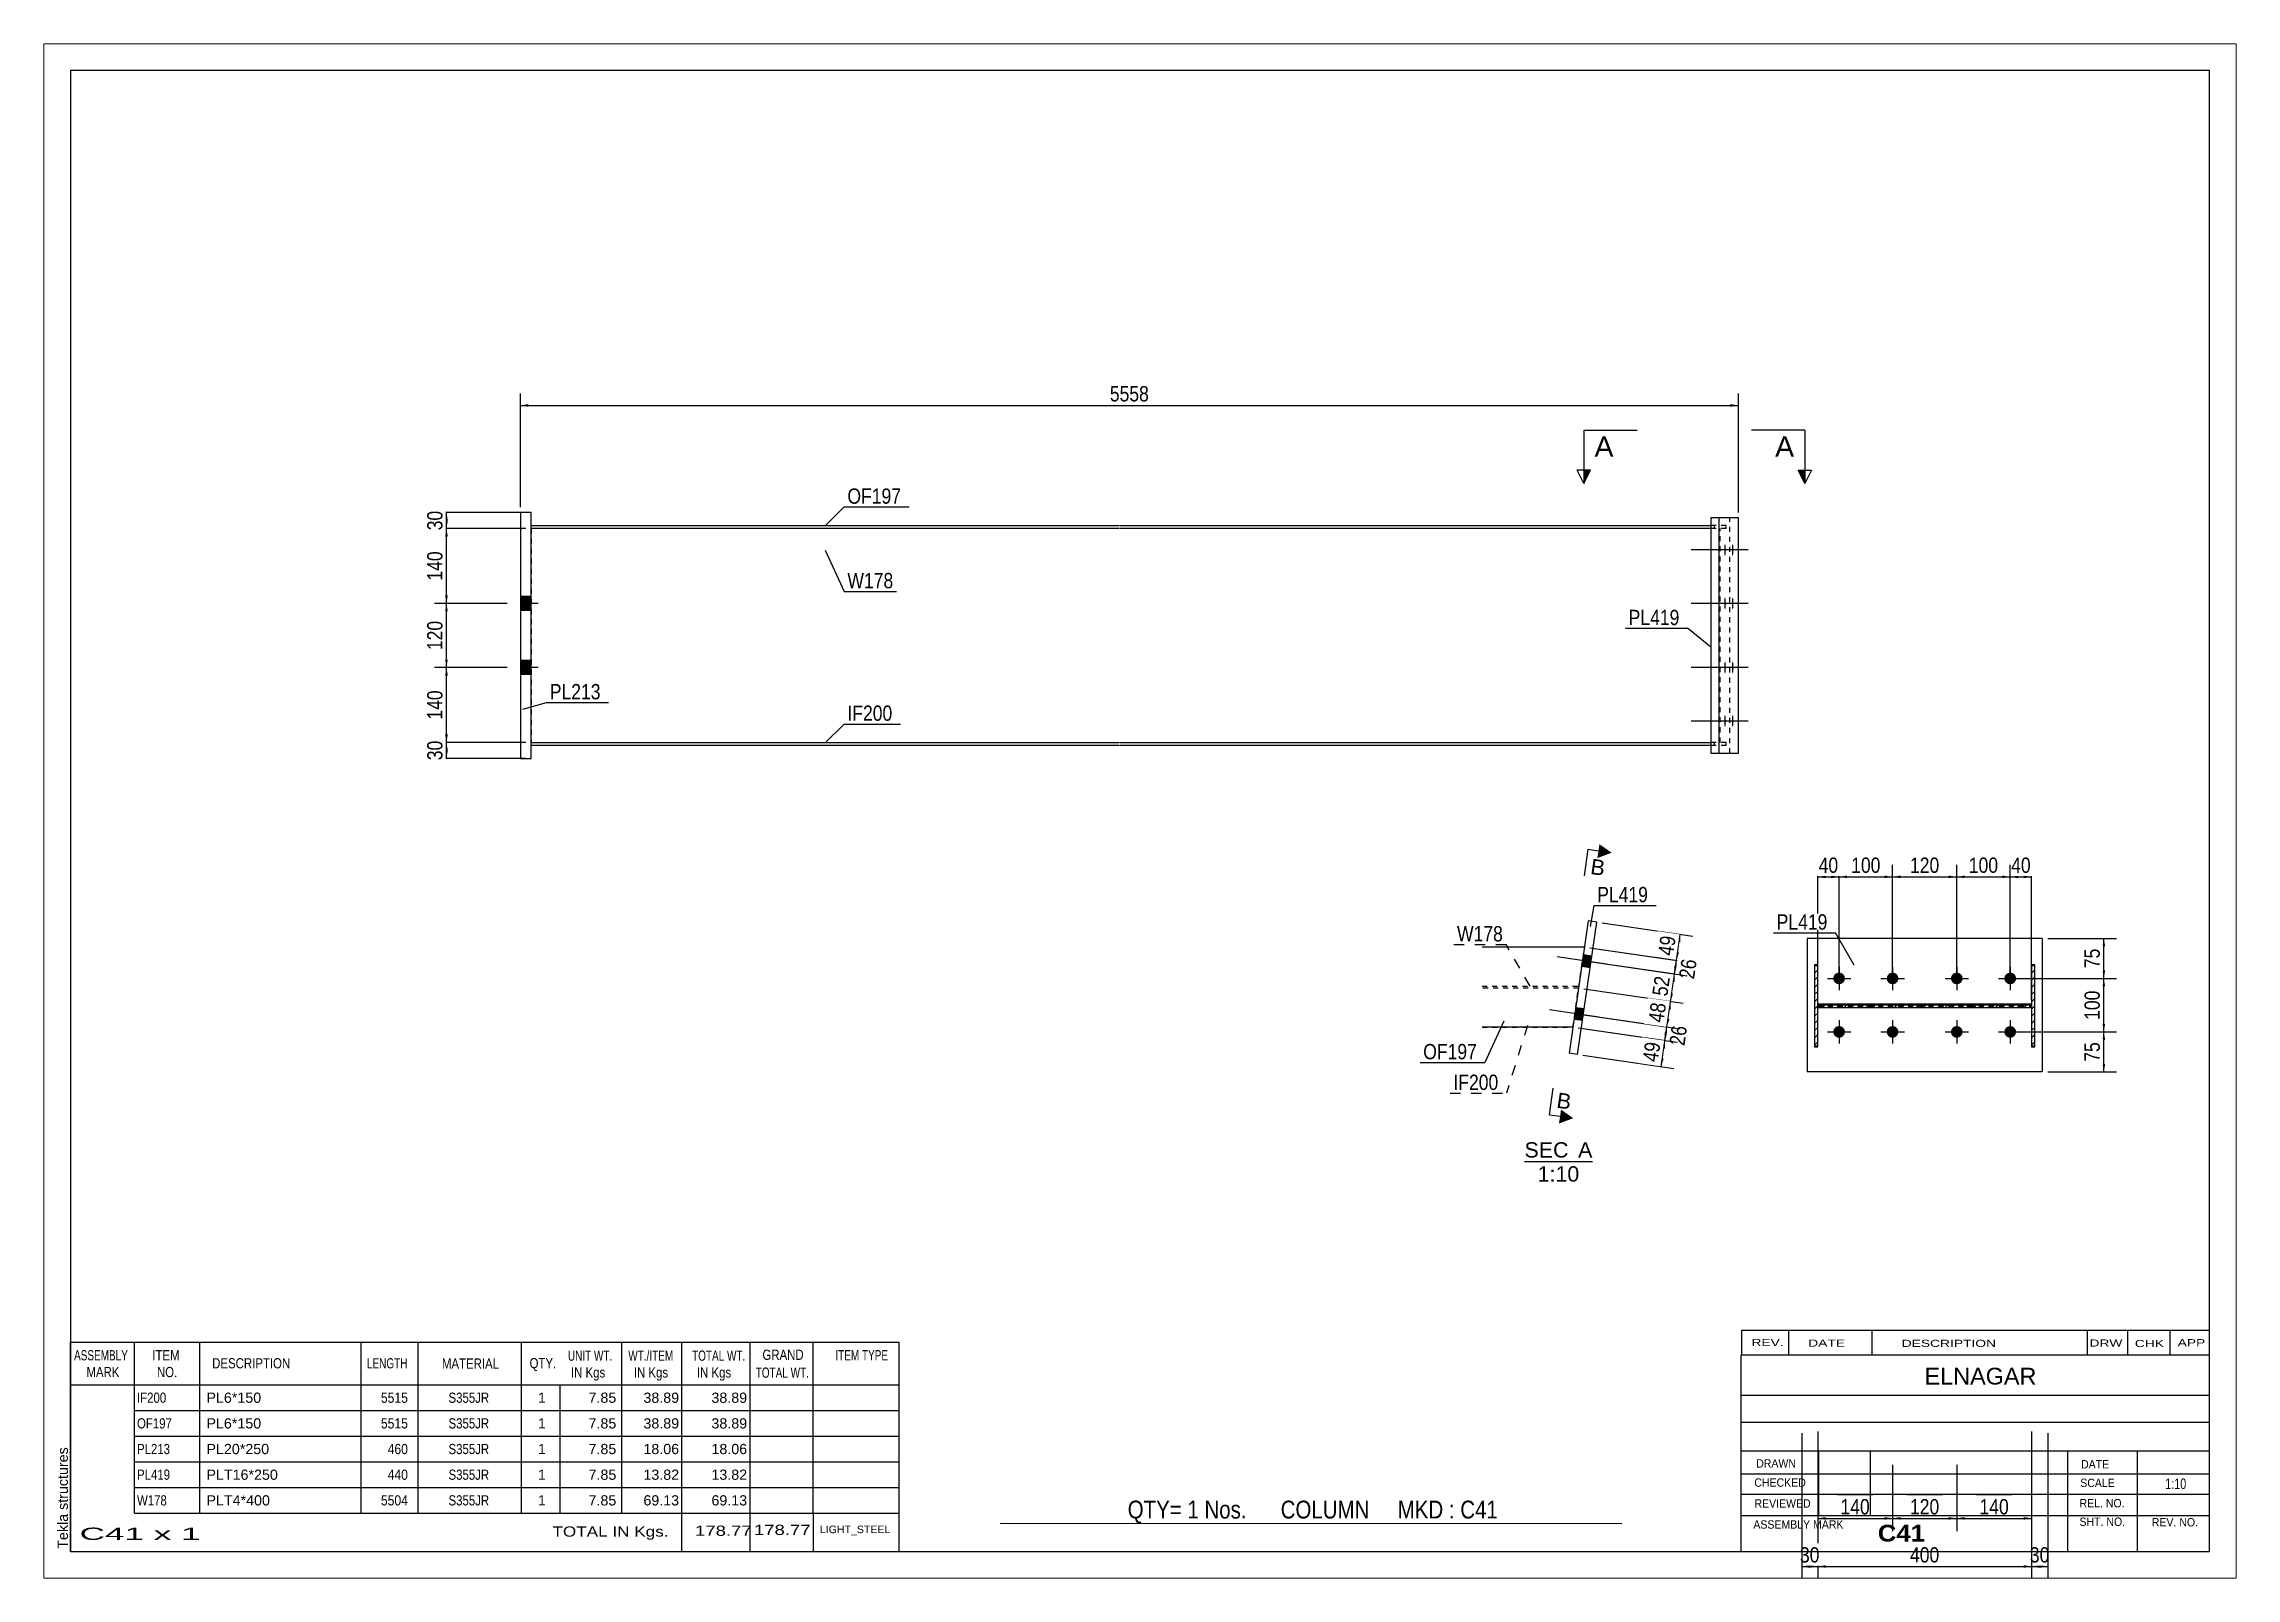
# Paper-space layout 'Layout1' of a CAD drawing. Header units: millimetres. Extents: x 0 to 410, y 0 to 287.
# The model-space entities are those that its viewports show. They can reach past a viewport. Long polylines and large blocks are cut down to what shows.
import ezdxf

# ---------------------------------------------------------------- set-up
doc = ezdxf.new("R2010")
doc.units = ezdxf.units.MM
doc.linetypes.add('DXK_LINE_DOT1', pattern=[1.8814, 0.9407, -0.9407])
doc.linetypes.add('DXK_LINE_DOT2', pattern=[3.9198, 1.9599, -1.9599])
doc.layers.add('Viewport layer', color=7, linetype='Continuous', plot=False)
doc.styles.add('Arial', font='ARIAL.TTF', dxfattribs={"height": 0.2})
doc.styles.add('Arial Bold', font='ARIALBD.TTF', dxfattribs={"height": 0.2})
doc.styles.add('Arial Narrow', font='ARIALN.TTF', dxfattribs={"height": 0.2})

# ---------------------------------------------------------------- blocks, each defined once
blk = doc.blocks.new('Unknown-624481023-1632')
at = {"color": 5, "linetype": 'Continuous'}
for p, q in [((38.7, 125.67), (-361.3, 125.67)), ((-361.3, 125.67), (-361.3, -151.33)), ((38.7, -151.33), (38.7, 125.67)), ((-361.3, -151.33), (38.7, -151.33))]:
    blk.add_line(p, q, dxfattribs=at)
at = {"color": 174, "linetype": 'Continuous', "style": 'Arial'}
blk.add_text('Tekla structures', height=1.9102, rotation=90, dxfattribs=at).set_placement((-361.8, -150.83))
blk = doc.blocks.new('Unknown-624481023-12 - 1786')
at = {"color": 1, "linetype": 'Continuous'}
blk.add_line((-89.39, -78.4), (-76.7, -78.4), dxfattribs=at)
at = {"color": 0, "linetype": 'Continuous'}
blk.add_wipeout([(-81.17, -77.65), (-81.17, -74.65), (-89.39, -74.65), (-89.39, -77.65)], dxfattribs=at)
blk.add_wipeout([(-76.7, -77.65), (-76.7, -74.65), (-79.37, -74.65), (-79.37, -77.65)], dxfattribs=at)
blk.add_wipeout([(-79.16, -82.15), (-79.16, -79.15), (-86.94, -79.15), (-86.94, -82.15)], dxfattribs=at)
at = {"color": 136, "linetype": 'Continuous', "style": 'Arial'}
for s, height, p in [('SEC', 2.865, (-89.39, -77.65)), ('A', 2.87, (-79.37, -77.65)), ('1:10', 2.865, (-86.94, -82.15))]:
    blk.add_text(s, height=height, dxfattribs=at).set_placement(p)
blk = doc.blocks.new('Part-624481023-1259 - 1212')
at = {"color": 2, "linetype": 'Continuous'}
for p, q in [((-275.18, 40.6), (-165.18, 40.6)), ((-165.18, 40), (-275.18, 40)), ((-165.08, 40.6), (-54.55, 40.6)), ((-54.55, 40), (-165.08, 40))]:
    blk.add_line(p, q, dxfattribs=at)
at = {"color": 7, "linetype": 'DXK_LINE_DOT1'}
for p, q in [((-275.18, 40), (-275.18, 40.6)), ((-51.67, 40.6), (-54.55, 40.6)), ((-51.67, 40), (-54.55, 40)), ((-53.84, 40), (-53.84, 40.6)), ((-51.67, 40), (-51.67, 40.6))]:
    blk.add_line(p, q, dxfattribs=at)
blk = doc.blocks.new('Part-624481023-1260 - 1212')
at = {"color": 2, "linetype": 'Continuous'}
for p, q in [((-275.18, 0), (-165.18, 0)), ((-165.08, 0), (-54.55, 0)), ((-165.18, -0.6), (-275.18, -0.6)), ((-54.55, -0.6), (-165.08, -0.6))]:
    blk.add_line(p, q, dxfattribs=at)
at = {"color": 7, "linetype": 'DXK_LINE_DOT1'}
for p, q in [((-275.18, -0.6), (-275.18, 0)), ((-51.67, 0), (-54.55, 0)), ((-53.84, -0.6), (-53.84, 0)), ((-51.67, -0.6), (-51.67, 0)), ((-51.67, -0.6), (-54.55, -0.6))]:
    blk.add_line(p, q, dxfattribs=at)
blk = doc.blocks.new('Bolt-624481023-1269 - 1212')
at = {"linetype": 'Continuous'}
for points in [[(-277.18, 27.3), (-277.18, 24.7), (-275.18, 24.7), (-275.18, 27.3)], [(-277.18, 27.3), (-277.18, 24.7), (-275.18, 24.7), (-275.18, 27.3)], [(-277.18, 15.3), (-277.18, 12.7), (-275.18, 12.7), (-275.18, 15.3)], [(-277.18, 15.3), (-277.18, 12.7), (-275.18, 12.7), (-275.18, 15.3)]]:
    blk.add_hatch(color=3, dxfattribs=at).paths.add_polyline_path(points)
at = {"color": 3, "linetype": 'Continuous'}
for p, q in [((-275.18, 27.3), (-277.18, 27.3)), ((-275.18, 27.3), (-277.18, 27.3)), ((-273.88, 26), (-277.18, 26)), ((-273.88, 26), (-277.18, 26)), ((-275.18, 24.7), (-277.18, 24.7)), ((-275.18, 24.7), (-277.18, 24.7)), ((-275.18, 15.3), (-277.18, 15.3)), ((-275.18, 15.3), (-277.18, 15.3)), ((-273.88, 14), (-277.18, 14)), ((-273.88, 14), (-277.18, 14)), ((-275.18, 12.7), (-277.18, 12.7)), ((-275.18, 12.7), (-277.18, 12.7))]:
    blk.add_line(p, q, dxfattribs=at)
blk = doc.blocks.new('Part-624481023-1261 - 1212')
at = {"color": 2, "linetype": 'Continuous'}
for p, q in [((-49.39, 42), (-54.55, 42)), ((-54.55, 42), (-54.55, -2)), ((-52.96, -2), (-52.96, 42)), ((-49.39, -2), (-49.39, 42)), ((-54.55, -2), (-49.39, -2))]:
    blk.add_line(p, q, dxfattribs=at)
at = {"color": 7, "linetype": 'DXK_LINE_DOT1'}
blk.add_line((-50.97, -2), (-50.97, 42), dxfattribs=at)
blk = doc.blocks.new('Part-624481023-1264 - 1212')
at = {"color": 2, "linetype": 'Continuous'}
for p, q in [((-275.18, 43), (-277.18, 43)), ((-277.18, 43), (-277.18, -3)), ((-275.18, -3), (-275.18, 43)), ((-277.18, -3), (-275.18, -3))]:
    blk.add_line(p, q, dxfattribs=at)
blk = doc.blocks.new('Part-624481023-1265 - 1212')
at = {"color": 7, "linetype": 'DXK_LINE_DOT1'}
for p, q in [((-165.18, 40), (-275.18, 40)), ((-275.18, 40), (-275.18, 0)), ((-54.55, 40), (-165.08, 40)), ((-52.79, 0), (-52.79, 40)), ((-275.18, 0), (-165.18, 0)), ((-165.08, 0), (-54.55, 0))]:
    blk.add_line(p, q, dxfattribs=at)
blk = doc.blocks.new('Bolt-624481023-1266 - 1212')
at = {"linetype": 'Continuous'}
for points in [[(-52.05, 36), (-52.04, 36.23), (-52.03, 36.45), (-52.02, 36.65), (-52, 36.82), (-51.97, 36.95), (-51.94, 37.05), (-51.91, 37.09), (-51.87, 37.09), (-51.84, 37.05), (-51.81, 36.95), (-51.79, 36.82), (-51.76, 36.65), (-51.75, 36.45), (-51.74, 36.23), (-51.73, 36), (-51.74, 35.77), (-51.75, 35.55), (-51.76, 35.35), (-51.79, 35.18), (-51.81, 35.05), (-51.84, 34.95), (-51.87, 34.91), (-51.91, 34.91), (-51.94, 34.95), (-51.97, 35.05), (-52, 35.18), (-52.02, 35.35), (-52.03, 35.55), (-52.04, 35.77)], [(-50.62, 36), (-50.61, 36.23), (-50.6, 36.45), (-50.59, 36.65), (-50.56, 36.82), (-50.54, 36.95), (-50.51, 37.05), (-50.48, 37.09), (-50.44, 37.09), (-50.41, 37.05), (-50.38, 36.95), (-50.35, 36.82), (-50.33, 36.65), (-50.32, 36.45), (-50.31, 36.23), (-50.3, 36), (-50.31, 35.77), (-50.32, 35.55), (-50.33, 35.35), (-50.35, 35.18), (-50.38, 35.05), (-50.41, 34.95), (-50.44, 34.91), (-50.48, 34.91), (-50.51, 34.95), (-50.54, 35.05), (-50.56, 35.18), (-50.59, 35.35), (-50.6, 35.55), (-50.61, 35.77)], [(-52.05, 26), (-52.04, 26.23), (-52.03, 26.45), (-52.02, 26.65), (-52, 26.82), (-51.97, 26.95), (-51.94, 27.05), (-51.91, 27.09), (-51.87, 27.09), (-51.84, 27.05), (-51.81, 26.95), (-51.79, 26.82), (-51.76, 26.65), (-51.75, 26.45), (-51.74, 26.23), (-51.73, 26), (-51.74, 25.77), (-51.75, 25.55), (-51.76, 25.35), (-51.79, 25.18), (-51.81, 25.05), (-51.84, 24.95), (-51.87, 24.91), (-51.91, 24.91), (-51.94, 24.95), (-51.97, 25.05), (-52, 25.18), (-52.02, 25.35), (-52.03, 25.55), (-52.04, 25.77)], [(-50.62, 26), (-50.61, 26.23), (-50.6, 26.45), (-50.59, 26.65), (-50.56, 26.82), (-50.54, 26.95), (-50.51, 27.05), (-50.48, 27.09), (-50.44, 27.09), (-50.41, 27.05), (-50.38, 26.95), (-50.35, 26.82), (-50.33, 26.65), (-50.32, 26.45), (-50.31, 26.23), (-50.3, 26), (-50.31, 25.77), (-50.32, 25.55), (-50.33, 25.35), (-50.35, 25.18), (-50.38, 25.05), (-50.41, 24.95), (-50.44, 24.91), (-50.48, 24.91), (-50.51, 24.95), (-50.54, 25.05), (-50.56, 25.18), (-50.59, 25.35), (-50.6, 25.55), (-50.61, 25.77)], [(-52.05, 14), (-52.04, 14.23), (-52.03, 14.45), (-52.02, 14.65), (-52, 14.82), (-51.97, 14.95), (-51.94, 15.05), (-51.91, 15.09), (-51.87, 15.09), (-51.84, 15.05), (-51.81, 14.95), (-51.79, 14.82), (-51.76, 14.65), (-51.75, 14.45), (-51.74, 14.23), (-51.73, 14), (-51.74, 13.77), (-51.75, 13.55), (-51.76, 13.35), (-51.79, 13.18), (-51.81, 13.05), (-51.84, 12.95), (-51.87, 12.91), (-51.91, 12.91), (-51.94, 12.95), (-51.97, 13.05), (-52, 13.18), (-52.02, 13.35), (-52.03, 13.55), (-52.04, 13.77)], [(-50.62, 14), (-50.61, 14.23), (-50.6, 14.45), (-50.59, 14.65), (-50.56, 14.82), (-50.54, 14.95), (-50.51, 15.05), (-50.48, 15.09), (-50.44, 15.09), (-50.41, 15.05), (-50.38, 14.95), (-50.35, 14.82), (-50.33, 14.65), (-50.32, 14.45), (-50.31, 14.23), (-50.3, 14), (-50.31, 13.77), (-50.32, 13.55), (-50.33, 13.35), (-50.35, 13.18), (-50.38, 13.05), (-50.41, 12.95), (-50.44, 12.91), (-50.48, 12.91), (-50.51, 12.95), (-50.54, 13.05), (-50.56, 13.18), (-50.59, 13.35), (-50.6, 13.55), (-50.61, 13.77)], [(-52.05, 4), (-52.04, 4.23), (-52.03, 4.45), (-52.02, 4.65), (-52, 4.82), (-51.97, 4.95), (-51.94, 5.05), (-51.91, 5.09), (-51.87, 5.09), (-51.84, 5.05), (-51.81, 4.95), (-51.79, 4.82), (-51.76, 4.65), (-51.75, 4.45), (-51.74, 4.23), (-51.73, 4), (-51.74, 3.77), (-51.75, 3.55), (-51.76, 3.35), (-51.79, 3.18), (-51.81, 3.05), (-51.84, 2.95), (-51.87, 2.91), (-51.91, 2.91), (-51.94, 2.95), (-51.97, 3.05), (-52, 3.18), (-52.02, 3.35), (-52.03, 3.55), (-52.04, 3.77)], [(-50.62, 4), (-50.61, 4.23), (-50.6, 4.45), (-50.59, 4.65), (-50.56, 4.82), (-50.54, 4.95), (-50.51, 5.05), (-50.48, 5.09), (-50.44, 5.09), (-50.41, 5.05), (-50.38, 4.95), (-50.35, 4.82), (-50.33, 4.65), (-50.32, 4.45), (-50.31, 4.23), (-50.3, 4), (-50.31, 3.77), (-50.32, 3.55), (-50.33, 3.35), (-50.35, 3.18), (-50.38, 3.05), (-50.41, 2.95), (-50.44, 2.91), (-50.48, 2.91), (-50.51, 2.95), (-50.54, 3.05), (-50.56, 3.18), (-50.59, 3.35), (-50.6, 3.55), (-50.61, 3.77)]]:
    blk.add_hatch(color=3, dxfattribs=at).paths.add_polyline_path(points)
at = {"color": 3, "linetype": 'Continuous'}
for p, q in [((-48.98, 36), (-58.22, 36)), ((-47.55, 36), (-56.79, 36)), ((-48.98, 26), (-58.22, 26)), ((-47.55, 26), (-56.79, 26)), ((-48.98, 14), (-58.22, 14)), ((-47.55, 14), (-56.79, 14)), ((-48.98, 4), (-58.22, 4)), ((-47.55, 4), (-56.79, 4))]:
    blk.add_line(p, q, dxfattribs=at)
blk = doc.blocks.new('Part-624481023-1789 - 1786')
at = {"color": 2, "linetype": 'Continuous'}
for p, q in [((-78.16, -38.27), (-97.32, -38.27)), ((-80.33, -53.27), (-97.32, -53.27))]:
    blk.add_line(p, q, dxfattribs=at)
at = {"color": 7, "linetype": 'DXK_LINE_DOT1'}
blk.add_line((-80.33, -53.27), (-78.16, -38.27), dxfattribs=at)
blk = doc.blocks.new('Part-624481023-1790 - 1786')
at = {"color": 7, "linetype": 'DXK_LINE_DOT1'}
for p, q in [((-78.16, -38.27), (-97.32, -38.27)), ((-97.32, -53.27), (-80.33, -53.27))]:
    blk.add_line(p, q, dxfattribs=at)
blk = doc.blocks.new('Part-624481023-1791 - 1786')
at = {"color": 2, "linetype": 'Continuous'}
for p, q in [((-77.46, -33.4), (-81.04, -58.14)), ((-79.45, -58.37), (-75.88, -33.63)), ((-75.88, -33.63), (-77.46, -33.4)), ((-79.45, -58.37), (-81.04, -58.14))]:
    blk.add_line(p, q, dxfattribs=at)
blk = doc.blocks.new('Part-624481023-1795 - 1786')
at = {"color": 7, "linetype": 'DXK_LINE_DOT1'}
for p, q in [((-97.32, -45.57), (-79.28, -45.57)), ((-79.28, -45.97), (-97.32, -45.97)), ((-79.28, -45.57), (-79.28, -45.97))]:
    blk.add_line(p, q, dxfattribs=at)
blk = doc.blocks.new('Bolt-624481023-1796 - 1786')
at = {"linetype": 'Continuous'}
for points in [[(-78.38, -39.73), (-78.69, -41.91), (-77.11, -42.14), (-76.79, -39.96)], [(-78.38, -39.73), (-78.69, -41.91), (-77.11, -42.14), (-76.79, -39.96)], [(-78.38, -39.73), (-78.69, -41.91), (-77.11, -42.14), (-76.79, -39.96)], [(-78.38, -39.73), (-78.69, -41.91), (-77.11, -42.14), (-76.79, -39.96)], [(-79.81, -49.63), (-80.12, -51.81), (-78.54, -52.04), (-78.22, -49.86)], [(-79.81, -49.63), (-80.12, -51.81), (-78.54, -52.04), (-78.22, -49.86)], [(-79.81, -49.63), (-80.12, -51.81), (-78.54, -52.04), (-78.22, -49.86)], [(-79.81, -49.63), (-80.12, -51.81), (-78.54, -52.04), (-78.22, -49.86)]]:
    blk.add_hatch(color=3, dxfattribs=at).paths.add_polyline_path(points)
at = {"color": 3, "linetype": 'Continuous'}
for p, q in [((-74.04, -41.47), (-83.28, -40.13)), ((-74.04, -41.47), (-83.28, -40.13)), ((-74.04, -41.47), (-83.28, -40.13)), ((-74.04, -41.47), (-83.28, -40.13)), ((-76.79, -39.96), (-78.38, -39.73)), ((-76.79, -39.96), (-78.38, -39.73)), ((-76.79, -39.96), (-78.38, -39.73)), ((-76.79, -39.96), (-78.38, -39.73)), ((-77.11, -42.14), (-78.69, -41.91)), ((-77.11, -42.14), (-78.69, -41.91)), ((-77.11, -42.14), (-78.69, -41.91)), ((-77.11, -42.14), (-78.69, -41.91)), ((-75.47, -51.37), (-84.71, -50.03)), ((-75.47, -51.37), (-84.71, -50.03)), ((-75.47, -51.37), (-84.71, -50.03)), ((-75.47, -51.37), (-84.71, -50.03)), ((-78.54, -52.04), (-80.12, -51.81)), ((-78.54, -52.04), (-80.12, -51.81)), ((-78.54, -52.04), (-80.12, -51.81)), ((-78.54, -52.04), (-80.12, -51.81)), ((-78.22, -49.86), (-79.81, -49.63)), ((-78.22, -49.86), (-79.81, -49.63)), ((-78.22, -49.86), (-79.81, -49.63)), ((-78.22, -49.86), (-79.81, -49.63))]:
    blk.add_line(p, q, dxfattribs=at)
blk = doc.blocks.new('Part-624481023-2662 - 2661')
at = {"linetype": 'Continuous'}
h = blk.add_hatch(dxfattribs=at)
h.set_pattern_fill('', scale=0.3, style=0, pattern_type=0)
h.set_pattern_definition([(45, (5.4454, -41.7904), (-0.67352, 0.67352), [])])
h.paths.add_polyline_path([(6.05, -41.79), (5.45, -41.79), (5.45, -56.95), (6.05, -56.95)])
at = {"color": 2, "linetype": 'Continuous'}
for p, q in [((6.05, -41.58), (5.45, -41.58)), ((5.45, -41.58), (5.45, -41.79)), ((6.05, -41.79), (5.45, -41.79)), ((5.45, -41.79), (5.45, -56.95)), ((6.05, -41.79), (6.05, -41.58)), ((6.05, -56.95), (6.05, -41.79)), ((5.45, -56.95), (6.05, -56.95))]:
    blk.add_line(p, q, dxfattribs=at)
at = {"color": 7, "linetype": 'DXK_LINE_DOT1'}
for p, q in [((5.45, -41.79), (5.45, -56.95)), ((6.05, -56.95), (6.05, -41.79)), ((5.45, -56.73), (6.05, -56.73))]:
    blk.add_line(p, q, dxfattribs=at)
blk = doc.blocks.new('Part-624481023-2663 - 2661')
at = {"linetype": 'Continuous'}
h = blk.add_hatch(dxfattribs=at)
h.set_pattern_fill('', scale=0.3, style=0, pattern_type=0)
h.set_pattern_definition([(45, (-35.1546, -41.7904), (-0.67352, 0.67352), [])])
h.paths.add_polyline_path([(-34.55, -41.79), (-35.15, -41.79), (-35.15, -56.95), (-34.55, -56.95)])
at = {"color": 2, "linetype": 'Continuous'}
for p, q in [((-34.55, -41.58), (-35.15, -41.58)), ((-35.15, -41.58), (-35.15, -41.79)), ((-34.55, -41.79), (-35.15, -41.79)), ((-35.15, -41.79), (-35.15, -56.95)), ((-34.55, -41.79), (-34.55, -41.58)), ((-34.55, -56.95), (-34.55, -41.79)), ((-35.15, -56.95), (-34.55, -56.95))]:
    blk.add_line(p, q, dxfattribs=at)
at = {"color": 7, "linetype": 'DXK_LINE_DOT1'}
for p, q in [((-35.15, -41.79), (-35.15, -56.95)), ((-34.55, -56.95), (-34.55, -41.79)), ((-35.15, -56.73), (-34.55, -56.73))]:
    blk.add_line(p, q, dxfattribs=at)
blk = doc.blocks.new('Part-624481023-2664 - 2661')
at = {"color": 2, "linetype": 'Continuous'}
for p, q in [((7.45, -36.65), (-36.55, -36.65)), ((-36.55, -36.65), (-36.55, -61.65)), ((7.45, -36.65), (7.45, -61.65)), ((7.45, -61.65), (-36.55, -61.65))]:
    blk.add_line(p, q, dxfattribs=at)
blk = doc.blocks.new('Part-624481023-2668 - 2661')
at = {"linetype": 'Continuous'}
h = blk.add_hatch(dxfattribs=at)
h.set_pattern_fill('', scale=0.3, style=0, pattern_type=0)
h.set_pattern_definition([(45, (-34.5546, -49.1663), (-0.67352, 0.67352), [])])
h.paths.add_polyline_path([(5.45, -49.17), (-34.55, -49.17), (-34.55, -49.57), (5.45, -49.57)])
at = {"color": 2, "linetype": 'Continuous'}
for p, q in [((5.45, -48.96), (-34.55, -48.96)), ((5.45, -49.17), (-34.55, -49.17)), ((-34.55, -49.17), (-34.55, -49.57)), ((5.45, -49.57), (5.45, -49.17)), ((-34.55, -49.57), (5.45, -49.57))]:
    blk.add_line(p, q, dxfattribs=at)
at = {"color": 7, "linetype": 'DXK_LINE_DOT1'}
blk.add_line((-34.55, -49.36), (5.45, -49.36), dxfattribs=at)
blk = doc.blocks.new('Bolt-624481023-2669 - 2661')
at = {"linetype": 'Continuous'}
for points in [[(-30.55, -43.05, -1), (-30.55, -45.25, -1)], [(-20.55, -43.05, -1), (-20.55, -45.25, -1)], [(-8.55, -43.05, -1), (-8.55, -45.25, -1)], [(1.45, -43.05, -1), (1.45, -45.25, -1)], [(-30.55, -53.05, -1), (-30.55, -55.25, -1)], [(-20.55, -53.05, -1), (-20.55, -55.25, -1)], [(-8.55, -53.05, -1), (-8.55, -55.25, -1)], [(1.45, -53.05, -1), (1.45, -55.25, -1)]]:
    blk.add_hatch(color=3, dxfattribs=at).paths.add_polyline_path(points)
at = {"color": 3, "linetype": 'Continuous'}
for p, q in [((-32.75, -44.15), (-28.35, -44.15)), ((-30.55, -41.95), (-30.55, -46.35)), ((-22.75, -44.15), (-18.35, -44.15)), ((-20.55, -41.95), (-20.55, -46.35)), ((-10.75, -44.15), (-6.35, -44.15)), ((-8.55, -41.95), (-8.55, -46.35)), ((-0.75, -44.15), (3.65, -44.15)), ((1.45, -41.95), (1.45, -46.35)), ((-30.55, -51.95), (-30.55, -56.35)), ((-20.55, -51.95), (-20.55, -56.35)), ((-8.55, -51.95), (-8.55, -56.35)), ((1.45, -51.95), (1.45, -56.35)), ((-32.75, -54.15), (-28.35, -54.15)), ((-22.75, -54.15), (-18.35, -54.15)), ((-10.75, -54.15), (-6.35, -54.15)), ((-0.75, -54.15), (3.65, -54.15))]:
    blk.add_line(p, q, dxfattribs=at)
blk = doc.blocks.new('StraightDimension-624481023-1699 - 1212')
at = {"linetype": 'Continuous'}
for points in [[(-291.25, 38.5), (-291, 40), (-290.75, 38.5)], [(-290.75, 27.5), (-291, 26), (-291.25, 27.5)]]:
    blk.add_hatch(color=7, dxfattribs=at).paths.add_polyline_path(points)
at = {"color": 7, "linetype": 'Continuous'}
for p, q in [((-276.18, 40), (-293.25, 40)), ((-291, 26), (-291, 40)), ((-279.68, 26), (-293.25, 26))]:
    blk.add_line(p, q, dxfattribs=at)
at = {"color": 0}
blk.add_wipeout([(-291.15, 36.34), (-295.35, 36.34), (-295.35, 29.66), (-291.15, 29.66)], dxfattribs=at)
at = {"color": 3, "style": 'Arial Narrow'}
blk.add_text('140', height=2.863, rotation=90.0002, dxfattribs=at).set_placement((-291.75, 30.26))
blk = doc.blocks.new('StraightDimension-624481023-1698 - 1212')
at = {"linetype": 'Continuous'}
for points in [[(-291.25, 41.5), (-291, 43), (-290.75, 41.5)], [(-290.75, 41.5), (-291, 40), (-291.25, 41.5)]]:
    blk.add_hatch(color=7, dxfattribs=at).paths.add_polyline_path(points)
at = {"color": 7, "linetype": 'Continuous'}
for p, q in [((-276.18, 43), (-293.25, 43)), ((-291, 40), (-291, 43)), ((-276.18, 40), (-293.25, 40))]:
    blk.add_line(p, q, dxfattribs=at)
at = {"color": 0}
blk.add_wipeout([(-291.15, 43.93), (-295.35, 43.93), (-295.35, 39.07), (-291.15, 39.07)], dxfattribs=at)
at = {"color": 3, "style": 'Arial Narrow'}
blk.add_text('30', height=2.863, rotation=90.0002, dxfattribs=at).set_placement((-291.75, 39.67))
blk = doc.blocks.new('StraightDimension-624481023-1700 - 1212')
at = {"linetype": 'Continuous'}
for points in [[(-291.25, 24.5), (-291, 26), (-290.75, 24.5)], [(-290.75, 15.5), (-291, 14), (-291.25, 15.5)]]:
    blk.add_hatch(color=7, dxfattribs=at).paths.add_polyline_path(points)
at = {"color": 7, "linetype": 'Continuous'}
for p, q in [((-279.68, 26), (-293.25, 26)), ((-291, 14), (-291, 26)), ((-279.68, 14), (-293.25, 14))]:
    blk.add_line(p, q, dxfattribs=at)
at = {"color": 0}
blk.add_wipeout([(-291.15, 23.34), (-295.35, 23.34), (-295.35, 16.66), (-291.15, 16.66)], dxfattribs=at)
at = {"color": 3, "style": 'Arial Narrow'}
blk.add_text('120', height=2.863, rotation=90.0002, dxfattribs=at).set_placement((-291.75, 17.26))
blk = doc.blocks.new('StraightDimension-624481023-1701 - 1212')
at = {"linetype": 'Continuous'}
for points in [[(-291.25, 12.5), (-291, 14), (-290.75, 12.5)], [(-290.75, 1.5), (-291, 0), (-291.25, 1.5)]]:
    blk.add_hatch(color=7, dxfattribs=at).paths.add_polyline_path(points)
at = {"color": 7, "linetype": 'Continuous'}
for p, q in [((-279.68, 14), (-293.25, 14)), ((-291, 0), (-291, 14)), ((-276.18, 0), (-293.25, 0))]:
    blk.add_line(p, q, dxfattribs=at)
at = {"color": 0}
blk.add_wipeout([(-291.15, 10.34), (-295.35, 10.34), (-295.35, 3.66), (-291.15, 3.66)], dxfattribs=at)
at = {"color": 3, "style": 'Arial Narrow'}
blk.add_text('140', height=2.863, rotation=90.0002, dxfattribs=at).set_placement((-291.75, 4.26))
blk = doc.blocks.new('StraightDimension-624481023-1702 - 1212')
at = {"linetype": 'Continuous'}
for points in [[(-291.25, -1.5), (-291, 0), (-290.75, -1.5)], [(-290.75, -1.5), (-291, -3), (-291.25, -1.5)]]:
    blk.add_hatch(color=7, dxfattribs=at).paths.add_polyline_path(points)
at = {"color": 7, "linetype": 'Continuous'}
for p, q in [((-276.18, 0), (-293.25, 0)), ((-291, -3), (-291, 0)), ((-276.18, -3), (-293.25, -3))]:
    blk.add_line(p, q, dxfattribs=at)
at = {"color": 0}
blk.add_wipeout([(-291.15, 0.93), (-295.35, 0.93), (-295.35, -3.93), (-291.15, -3.93)], dxfattribs=at)
at = {"color": 3, "style": 'Arial Narrow'}
blk.add_text('30', height=2.863, rotation=90.0002, dxfattribs=at).set_placement((-291.75, -3.33))
blk = doc.blocks.new('StraightDimension-624481023-1747 - 1212')
at = {"linetype": 'Continuous'}
for points in [[(-275.68, 62.78), (-277.18, 63.03), (-275.68, 63.28)], [(-50.89, 63.28), (-49.39, 63.03), (-50.89, 62.78)]]:
    blk.add_hatch(color=7, dxfattribs=at).paths.add_polyline_path(points)
at = {"color": 7, "linetype": 'Continuous'}
for p, q in [((-277.18, 44), (-277.18, 65.28)), ((-277.18, 63.03), (-49.39, 63.03)), ((-49.39, 43), (-49.39, 65.28))]:
    blk.add_line(p, q, dxfattribs=at)
at = {"color": 0}
blk.add_wipeout([(-159.03, 63.18), (-159.03, 67.38), (-167.54, 67.38), (-167.54, 63.18)], dxfattribs=at)
at = {"color": 3, "style": 'Arial Narrow'}
blk.add_text('5558', height=2.863, dxfattribs=at).set_placement((-166.94, 63.78))
blk = doc.blocks.new('StraightDimension-624481023-2385 - 1786')
at = {"linetype": 'Continuous'}
for points in [[(-63.22, -54.66), (-62.76, -53.21), (-62.72, -54.73)], [(-62.66, -54.31), (-63.13, -55.76), (-63.16, -54.24)]]:
    blk.add_hatch(color=7, dxfattribs=at).paths.add_polyline_path(points)
at = {"color": 7, "linetype": 'Continuous'}
for p, q in [((-79.1, -50.84), (-60.53, -53.53)), ((-63.13, -55.76), (-62.76, -53.21)), ((-79.34, -53.41), (-60.9, -56.08))]:
    blk.add_line(p, q, dxfattribs=at)
at = {"color": 0}
blk.add_wipeout([(-58.29, -52.7), (-62.45, -52.1), (-63.14, -56.91), (-58.98, -57.51)], dxfattribs=at)
at = {"color": 3, "style": 'Arial Narrow'}
blk.add_text('26', height=2.863, rotation=81.7725, dxfattribs=at).set_placement((-59.49, -56.83))
blk = doc.blocks.new('StraightDimension-624481023-2381 - 1786')
at = {"linetype": 'Continuous'}
for points in [[(-60.71, -37.34), (-60.25, -35.89), (-60.22, -37.41)], [(-60.49, -39.31), (-60.96, -40.76), (-60.99, -39.24)]]:
    blk.add_hatch(color=7, dxfattribs=at).paths.add_polyline_path(points)
at = {"color": 7, "linetype": 'Continuous'}
for p, q in [((-74.89, -33.77), (-57.88, -36.23)), ((-60.96, -40.76), (-60.25, -35.89)), ((-77.17, -38.41), (-58.58, -41.1))]:
    blk.add_line(p, q, dxfattribs=at)
at = {"color": 0}
blk.add_wipeout([(-60.41, -35.9), (-64.56, -35.3), (-65.26, -40.1), (-61.1, -40.7)], dxfattribs=at)
at = {"color": 3, "style": 'Arial Narrow'}
blk.add_text('49', height=2.863, rotation=81.7725, dxfattribs=at).set_placement((-61.61, -40.02))
blk = doc.blocks.new('StraightDimension-624481023-2382 - 1786')
at = {"linetype": 'Continuous'}
for points in [[(-61.42, -42.21), (-60.96, -40.76), (-60.92, -42.28)], [(-60.86, -41.86), (-61.33, -43.31), (-61.36, -41.79)]]:
    blk.add_hatch(color=7, dxfattribs=at).paths.add_polyline_path(points)
at = {"color": 7, "linetype": 'Continuous'}
for p, q in [((-77.67, -40.95), (-59.1, -43.63)), ((-77.17, -38.41), (-58.73, -41.08)), ((-61.33, -43.31), (-60.96, -40.76))]:
    blk.add_line(p, q, dxfattribs=at)
at = {"color": 0}
blk.add_wipeout([(-56.49, -40.25), (-60.65, -39.65), (-61.34, -44.46), (-57.18, -45.06)], dxfattribs=at)
at = {"color": 3, "style": 'Arial Narrow'}
blk.add_text('26', height=2.863, rotation=81.7725, dxfattribs=at).set_placement((-57.69, -44.38))
blk = doc.blocks.new('StraightDimension-624481023-2383 - 1786')
at = {"linetype": 'Continuous'}
for points in [[(-61.79, -44.76), (-61.33, -43.31), (-61.29, -44.83)], [(-61.61, -47.01), (-62.07, -48.46), (-62.1, -46.94)]]:
    blk.add_hatch(color=7, dxfattribs=at).paths.add_polyline_path(points)
at = {"color": 7, "linetype": 'Continuous'}
for p, q in [((-77.67, -40.95), (-58.95, -43.65)), ((-62.07, -48.46), (-61.33, -43.31)), ((-78.29, -46.11), (-59.69, -48.8))]:
    blk.add_line(p, q, dxfattribs=at)
at = {"color": 0}
blk.add_wipeout([(-61.5, -43.46), (-65.66, -42.86), (-66.35, -47.66), (-62.19, -48.27)], dxfattribs=at)
at = {"color": 3, "style": 'Arial Narrow'}
blk.add_text('52', height=2.863, rotation=81.7725, dxfattribs=at).set_placement((-62.7, -47.59))
blk = doc.blocks.new('StraightDimension-624481023-2384 - 1786')
at = {"linetype": 'Continuous'}
for points in [[(-62.53, -49.91), (-62.07, -48.46), (-62.04, -49.98)], [(-62.29, -51.76), (-62.76, -53.21), (-62.79, -51.69)]]:
    blk.add_hatch(color=7, dxfattribs=at).paths.add_polyline_path(points)
at = {"color": 7, "linetype": 'Continuous'}
for p, q in [((-78.29, -46.11), (-59.69, -48.8)), ((-62.76, -53.21), (-62.07, -48.46)), ((-79.1, -50.84), (-60.38, -53.55))]:
    blk.add_line(p, q, dxfattribs=at)
at = {"color": 0}
blk.add_wipeout([(-62.21, -48.41), (-66.37, -47.81), (-67.07, -52.61), (-62.91, -53.21)], dxfattribs=at)
at = {"color": 3, "style": 'Arial Narrow'}
blk.add_text('48', height=2.863, rotation=81.7725, dxfattribs=at).set_placement((-63.42, -52.53))
blk = doc.blocks.new('StraightDimension-624481023-2386 - 1786')
at = {"linetype": 'Continuous'}
for points in [[(-63.59, -57.21), (-63.13, -55.76), (-63.09, -57.28)], [(-63.37, -59.18), (-63.83, -60.63), (-63.86, -59.11)]]:
    blk.add_hatch(color=7, dxfattribs=at).paths.add_polyline_path(points)
at = {"color": 7, "linetype": 'Continuous'}
for p, q in [((-79.34, -53.41), (-60.75, -56.1)), ((-63.83, -60.63), (-63.13, -55.76)), ((-78.46, -58.51), (-61.45, -60.97))]:
    blk.add_line(p, q, dxfattribs=at)
at = {"color": 0}
blk.add_wipeout([(-63.28, -55.77), (-67.44, -55.17), (-68.13, -59.97), (-63.97, -60.58)], dxfattribs=at)
at = {"color": 3, "style": 'Arial Narrow'}
blk.add_text('49', height=2.863, rotation=81.7725, dxfattribs=at).set_placement((-64.48, -59.9))
blk = doc.blocks.new('StraightDimension-624481023-2732 - 2661')
at = {"linetype": 'Continuous'}
for points in [[(-29.05, -25.4), (-30.55, -25.15), (-29.05, -24.9)], [(-22.05, -24.9), (-20.55, -25.15), (-22.05, -25.4)]]:
    blk.add_hatch(color=7, dxfattribs=at).paths.add_polyline_path(points)
at = {"color": 7, "linetype": 'Continuous'}
for p, q in [((-30.55, -43.15), (-30.55, -22.9)), ((-20.55, -43.15), (-20.55, -22.9)), ((-30.55, -25.15), (-20.55, -25.15))]:
    blk.add_line(p, q, dxfattribs=at)
at = {"color": 0}
blk.add_wipeout([(-22.21, -25), (-22.21, -20.8), (-28.9, -20.8), (-28.9, -25)], dxfattribs=at)
at = {"color": 3, "style": 'Arial Narrow'}
blk.add_text('100', height=2.863, dxfattribs=at).set_placement((-28.3, -24.4))
blk = doc.blocks.new('StraightDimension-624481023-2733 - 2661')
at = {"linetype": 'Continuous'}
for points in [[(-33.05, -25.4), (-34.55, -25.15), (-33.05, -24.9)], [(-32.05, -24.9), (-30.55, -25.15), (-32.05, -25.4)]]:
    blk.add_hatch(color=7, dxfattribs=at).paths.add_polyline_path(points)
at = {"color": 7, "linetype": 'Continuous'}
for p, q in [((-34.55, -48.16), (-34.55, -22.9)), ((-30.55, -43.15), (-30.55, -22.9)), ((-34.55, -25.15), (-30.55, -25.15))]:
    blk.add_line(p, q, dxfattribs=at)
at = {"color": 0}
blk.add_wipeout([(-30.13, -25), (-30.13, -20.8), (-34.98, -20.8), (-34.98, -25)], dxfattribs=at)
at = {"color": 3, "style": 'Arial Narrow'}
blk.add_text('40', height=2.863, dxfattribs=at).set_placement((-34.38, -24.4))
blk = doc.blocks.new('StraightDimension-624481023-2858 - 2661')
at = {"linetype": 'Continuous'}
for points in [[(18.7, -55.65), (18.95, -54.15), (19.2, -55.65)], [(19.2, -60.15), (18.95, -61.65), (18.7, -60.15)]]:
    blk.add_hatch(color=7, dxfattribs=at).paths.add_polyline_path(points)
at = {"color": 7, "linetype": 'Continuous'}
for p, q in [((2.45, -54.15), (21.35, -54.15)), ((18.95, -61.65), (18.95, -54.15)), ((8.45, -61.65), (21.35, -61.65))]:
    blk.add_line(p, q, dxfattribs=at)
at = {"color": 0}
blk.add_wipeout([(18.8, -55.48), (14.6, -55.48), (14.6, -60.33), (18.8, -60.33)], dxfattribs=at)
at = {"color": 3, "style": 'Arial Narrow'}
blk.add_text('75', height=2.863, rotation=90.0002, dxfattribs=at).set_placement((18.2, -59.73))
blk = doc.blocks.new('StraightDimension-624481023-2729 - 2661')
at = {"linetype": 'Continuous'}
for points in [[(2.95, -25.4), (1.45, -25.15), (2.95, -24.9)], [(3.95, -24.9), (5.45, -25.15), (3.95, -25.4)]]:
    blk.add_hatch(color=7, dxfattribs=at).paths.add_polyline_path(points)
at = {"color": 7, "linetype": 'Continuous'}
for p, q in [((1.45, -43.15), (1.45, -22.9)), ((5.45, -48.16), (5.45, -22.9)), ((1.45, -25.15), (5.45, -25.15))]:
    blk.add_line(p, q, dxfattribs=at)
at = {"color": 0}
blk.add_wipeout([(5.87, -25), (5.87, -20.8), (1.02, -20.8), (1.02, -25)], dxfattribs=at)
at = {"color": 3, "style": 'Arial Narrow'}
blk.add_text('40', height=2.863, dxfattribs=at).set_placement((1.62, -24.4))
blk = doc.blocks.new('StraightDimension-624481023-2730 - 2661')
at = {"linetype": 'Continuous'}
for points in [[(-7.05, -25.4), (-8.55, -25.15), (-7.05, -24.9)], [(-0.05, -24.9), (1.45, -25.15), (-0.05, -25.4)]]:
    blk.add_hatch(color=7, dxfattribs=at).paths.add_polyline_path(points)
at = {"color": 7, "linetype": 'Continuous'}
for p, q in [((-8.55, -43.15), (-8.55, -22.9)), ((1.45, -43.15), (1.45, -22.9)), ((-8.55, -25.15), (1.45, -25.15))]:
    blk.add_line(p, q, dxfattribs=at)
at = {"color": 0}
blk.add_wipeout([(-0.21, -25), (-0.21, -20.8), (-6.9, -20.8), (-6.9, -25)], dxfattribs=at)
at = {"color": 3, "style": 'Arial Narrow'}
blk.add_text('100', height=2.863, dxfattribs=at).set_placement((-6.3, -24.4))
blk = doc.blocks.new('StraightDimension-624481023-2731 - 2661')
at = {"linetype": 'Continuous'}
for points in [[(-19.05, -25.4), (-20.55, -25.15), (-19.05, -24.9)], [(-10.05, -24.9), (-8.55, -25.15), (-10.05, -25.4)]]:
    blk.add_hatch(color=7, dxfattribs=at).paths.add_polyline_path(points)
at = {"color": 7, "linetype": 'Continuous'}
for p, q in [((-20.55, -43.15), (-20.55, -22.9)), ((-8.55, -43.15), (-8.55, -22.9)), ((-20.55, -25.15), (-8.55, -25.15))]:
    blk.add_line(p, q, dxfattribs=at)
at = {"color": 0}
blk.add_wipeout([(-11.21, -25), (-11.21, -20.8), (-17.9, -20.8), (-17.9, -25)], dxfattribs=at)
at = {"color": 3, "style": 'Arial Narrow'}
blk.add_text('120', height=2.863, dxfattribs=at).set_placement((-17.3, -24.4))
blk = doc.blocks.new('StraightDimension-624481023-2749 - 2661')
at = {"linetype": 'Continuous'}
for points in [[(-7.05, -145.4), (-8.55, -145.15), (-7.05, -144.9)], [(3.95, -144.9), (5.45, -145.15), (3.95, -145.4)]]:
    blk.add_hatch(color=7, dxfattribs=at).paths.add_polyline_path(points)
at = {"color": 7, "linetype": 'Continuous'}
for p, q in [((5.45, -128.91), (5.45, -147.55)), ((-8.55, -135.13), (-8.55, -147.55)), ((-8.55, -145.15), (5.45, -145.15))]:
    blk.add_line(p, q, dxfattribs=at)
at = {"color": 0}
blk.add_wipeout([(1.79, -145), (1.79, -140.8), (-4.9, -140.8), (-4.9, -145)], dxfattribs=at)
at = {"color": 3, "style": 'Arial Narrow'}
blk.add_text('140', height=2.863, dxfattribs=at).set_placement((-4.3, -144.4))
blk = doc.blocks.new('StraightDimension-624481023-2750 - 2661')
at = {"linetype": 'Continuous'}
for points in [[(-19.05, -145.4), (-20.55, -145.15), (-19.05, -144.9)], [(-10.05, -144.9), (-8.55, -145.15), (-10.05, -145.4)]]:
    blk.add_hatch(color=7, dxfattribs=at).paths.add_polyline_path(points)
at = {"color": 7, "linetype": 'Continuous'}
for p, q in [((-20.55, -135.13), (-20.55, -147.55)), ((-8.55, -135.13), (-8.55, -147.55)), ((-20.55, -145.15), (-8.55, -145.15))]:
    blk.add_line(p, q, dxfattribs=at)
at = {"color": 0}
blk.add_wipeout([(-11.21, -145), (-11.21, -140.8), (-17.9, -140.8), (-17.9, -145)], dxfattribs=at)
at = {"color": 3, "style": 'Arial Narrow'}
blk.add_text('120', height=2.863, dxfattribs=at).set_placement((-17.3, -144.4))
blk = doc.blocks.new('StraightDimension-624481023-2751 - 2661')
at = {"linetype": 'Continuous'}
for points in [[(-33.05, -145.4), (-34.55, -145.15), (-33.05, -144.9)], [(-22.05, -144.9), (-20.55, -145.15), (-22.05, -145.4)]]:
    blk.add_hatch(color=7, dxfattribs=at).paths.add_polyline_path(points)
at = {"color": 7, "linetype": 'Continuous'}
for p, q in [((-34.55, -128.91), (-34.55, -147.55)), ((-20.55, -135.13), (-20.55, -147.55)), ((-34.55, -145.15), (-20.55, -145.15))]:
    blk.add_line(p, q, dxfattribs=at)
at = {"color": 0}
blk.add_wipeout([(-24.21, -145), (-24.21, -140.8), (-30.9, -140.8), (-30.9, -145)], dxfattribs=at)
at = {"color": 3, "style": 'Arial Narrow'}
blk.add_text('140', height=2.863, dxfattribs=at).set_placement((-30.3, -144.4))
blk = doc.blocks.new('StraightDimension-624481023-2761 - 2661')
at = {"linetype": 'Continuous'}
for points in [[(6.95, -154.4), (5.45, -154.15), (6.95, -153.9)], [(6.95, -153.9), (8.45, -154.15), (6.95, -154.4)]]:
    blk.add_hatch(color=7, dxfattribs=at).paths.add_polyline_path(points)
at = {"color": 7, "linetype": 'Continuous'}
for p, q in [((5.45, -128.91), (5.45, -156.55)), ((8.45, -141.57), (8.45, -156.55)), ((5.45, -154.15), (8.45, -154.15))]:
    blk.add_line(p, q, dxfattribs=at)
at = {"color": 0}
blk.add_wipeout([(9.37, -154), (9.37, -149.8), (4.52, -149.8), (4.52, -154)], dxfattribs=at)
at = {"color": 3, "style": 'Arial Narrow'}
blk.add_text('30', height=2.863, dxfattribs=at).set_placement((5.12, -153.4))
blk = doc.blocks.new('StraightDimension-624481023-2762 - 2661')
at = {"linetype": 'Continuous'}
for points in [[(-33.05, -154.4), (-34.55, -154.15), (-33.05, -153.9)], [(3.95, -153.9), (5.45, -154.15), (3.95, -154.4)]]:
    blk.add_hatch(color=7, dxfattribs=at).paths.add_polyline_path(points)
at = {"color": 7, "linetype": 'Continuous'}
for p, q in [((-34.55, -128.91), (-34.55, -156.55)), ((5.45, -128.91), (5.45, -156.55)), ((-34.55, -154.15), (5.45, -154.15))]:
    blk.add_line(p, q, dxfattribs=at)
at = {"color": 0}
blk.add_wipeout([(-11.21, -154), (-11.21, -149.8), (-17.9, -149.8), (-17.9, -154)], dxfattribs=at)
at = {"color": 3, "style": 'Arial Narrow'}
blk.add_text('400', height=2.863, dxfattribs=at).set_placement((-17.3, -153.4))
blk = doc.blocks.new('StraightDimension-624481023-2763 - 2661')
at = {"linetype": 'Continuous'}
for points in [[(-36.05, -154.4), (-37.55, -154.15), (-36.05, -153.9)], [(-36.05, -153.9), (-34.55, -154.15), (-36.05, -154.4)]]:
    blk.add_hatch(color=7, dxfattribs=at).paths.add_polyline_path(points)
at = {"color": 7, "linetype": 'Continuous'}
for p, q in [((-34.55, -128.91), (-34.55, -156.55)), ((-37.55, -141.57), (-37.55, -156.55)), ((-37.55, -154.15), (-34.55, -154.15))]:
    blk.add_line(p, q, dxfattribs=at)
at = {"color": 0}
blk.add_wipeout([(-33.63, -154), (-33.63, -149.8), (-38.48, -149.8), (-38.48, -154)], dxfattribs=at)
at = {"color": 3, "style": 'Arial Narrow'}
blk.add_text('30', height=2.863, dxfattribs=at).set_placement((-37.88, -153.4))
blk = doc.blocks.new('StraightDimension-624481023-2769 - 2661')
at = {"linetype": 'Continuous'}
for points in [[(-36.05, -163.4), (-37.55, -163.15), (-36.05, -162.9)], [(6.95, -162.9), (8.45, -163.15), (6.95, -163.4)]]:
    blk.add_hatch(color=7, dxfattribs=at).paths.add_polyline_path(points)
at = {"color": 7, "linetype": 'Continuous'}
for p, q in [((-37.55, -129.2), (-37.55, -165.55)), ((8.45, -129.2), (8.45, -165.55)), ((-37.55, -163.15), (8.45, -163.15))]:
    blk.add_line(p, q, dxfattribs=at)
at = {"color": 0}
blk.add_wipeout([(-11.21, -163), (-11.21, -158.8), (-17.9, -158.8), (-17.9, -163)], dxfattribs=at)
at = {"color": 3, "style": 'Arial Narrow'}
blk.add_text('460', height=2.863, dxfattribs=at).set_placement((-17.3, -162.4))
blk = doc.blocks.new('StraightDimension-624481023-2856 - 2661')
at = {"linetype": 'Continuous'}
for points in [[(18.7, -38.15), (18.95, -36.65), (19.2, -38.15)], [(19.2, -42.65), (18.95, -44.15), (18.7, -42.65)]]:
    blk.add_hatch(color=7, dxfattribs=at).paths.add_polyline_path(points)
at = {"color": 7, "linetype": 'Continuous'}
for p, q in [((8.45, -36.65), (21.35, -36.65)), ((18.95, -44.15), (18.95, -36.65)), ((2.45, -44.15), (21.35, -44.15))]:
    blk.add_line(p, q, dxfattribs=at)
at = {"color": 0}
blk.add_wipeout([(18.8, -37.98), (14.6, -37.98), (14.6, -42.83), (18.8, -42.83)], dxfattribs=at)
at = {"color": 3, "style": 'Arial Narrow'}
blk.add_text('75', height=2.863, rotation=90.0002, dxfattribs=at).set_placement((18.2, -42.23))
blk = doc.blocks.new('StraightDimension-624481023-2857 - 2661')
at = {"linetype": 'Continuous'}
for points in [[(18.7, -45.65), (18.95, -44.15), (19.2, -45.65)], [(19.2, -52.65), (18.95, -54.15), (18.7, -52.65)]]:
    blk.add_hatch(color=7, dxfattribs=at).paths.add_polyline_path(points)
at = {"color": 7, "linetype": 'Continuous'}
for p, q in [((2.45, -44.15), (21.35, -44.15)), ((18.95, -54.15), (18.95, -44.15)), ((2.45, -54.15), (21.35, -54.15))]:
    blk.add_line(p, q, dxfattribs=at)
at = {"color": 0}
blk.add_wipeout([(18.8, -45.81), (14.6, -45.81), (14.6, -52.5), (18.8, -52.5)], dxfattribs=at)
at = {"color": 3, "style": 'Arial Narrow'}
blk.add_text('100', height=2.863, rotation=90.0002, dxfattribs=at).set_placement((18.2, -51.9))
blk = doc.blocks.new('CBS_BOM-624481023-2891')
at = {"color": 7, "linetype": 'Continuous'}
for p, q in [((-361.34, -120.16), (-361.34, -112.16)), ((-361.33, -112.16), (-206.41, -112.16)), ((-349.34, -120.16), (-349.34, -112.16)), ((-337.15, -120.16), (-337.15, -112.16)), ((-306.98, -120.16), (-306.98, -112.16)), ((-296.3, -120.16), (-296.3, -112.16)), ((-276.98, -120.16), (-276.98, -112.16)), ((-258.18, -120.16), (-258.18, -112.16)), ((-246.97, -120.16), (-246.97, -112.16)), ((-234.19, -120.16), (-234.19, -112.16)), ((-222.44, -120.16), (-222.44, -112.16)), ((-206.41, -112.17), (-206.42, -120.15)), ((-361.34, -120.16), (-206.41, -120.16)), ((-361.34, -124.96), (-361.34, -120.16)), ((-349.34, -124.96), (-349.34, -120.16)), ((-337.15, -124.96), (-337.15, -120.16)), ((-306.98, -124.96), (-306.98, -120.16)), ((-296.3, -124.96), (-296.3, -120.16)), ((-276.98, -124.96), (-276.98, -120.16)), ((-269.72, -124.96), (-269.72, -120.16)), ((-258.18, -124.96), (-258.18, -120.16)), ((-246.97, -124.96), (-246.97, -120.16)), ((-234.19, -124.96), (-234.19, -120.16)), ((-222.42, -124.96), (-222.42, -120.16)), ((-206.41, -120.17), (-206.41, -124.96)), ((-361.34, -129.76), (-361.34, -124.96)), ((-349.34, -124.96), (-206.41, -124.96)), ((-349.34, -129.76), (-349.34, -124.96)), ((-337.15, -129.76), (-337.15, -124.96)), ((-306.98, -129.76), (-306.98, -124.96)), ((-296.3, -129.76), (-296.3, -124.96)), ((-276.98, -129.76), (-276.98, -124.96)), ((-269.72, -129.76), (-269.72, -124.96)), ((-258.18, -129.76), (-258.18, -124.96)), ((-246.97, -129.76), (-246.97, -124.96)), ((-234.19, -129.76), (-234.19, -124.96)), ((-222.42, -129.76), (-222.42, -124.96)), ((-206.41, -124.97), (-206.41, -129.76)), ((-361.34, -134.56), (-361.34, -129.76)), ((-349.34, -129.76), (-206.41, -129.76)), ((-349.34, -134.56), (-349.34, -129.76)), ((-337.15, -134.56), (-337.15, -129.76)), ((-306.98, -134.56), (-306.98, -129.76)), ((-296.3, -134.56), (-296.3, -129.76)), ((-276.98, -134.56), (-276.98, -129.76)), ((-269.72, -134.56), (-269.72, -129.76)), ((-258.18, -134.56), (-258.18, -129.76)), ((-246.97, -134.56), (-246.97, -129.76)), ((-234.19, -134.56), (-234.19, -129.76)), ((-222.42, -134.56), (-222.42, -129.76)), ((-206.41, -129.77), (-206.41, -134.56)), ((-361.34, -139.36), (-361.34, -134.56)), ((-349.34, -134.56), (-206.41, -134.56)), ((-349.34, -139.36), (-349.34, -134.56)), ((-337.15, -139.36), (-337.15, -134.56)), ((-306.98, -139.36), (-306.98, -134.56)), ((-296.3, -139.36), (-296.3, -134.56)), ((-276.98, -139.36), (-276.98, -134.56)), ((-269.72, -139.36), (-269.72, -134.56)), ((-258.18, -139.36), (-258.18, -134.56)), ((-246.97, -139.36), (-246.97, -134.56)), ((-234.19, -139.36), (-234.19, -134.56)), ((-222.42, -139.36), (-222.42, -134.56)), ((-206.41, -134.57), (-206.41, -139.36)), ((-361.34, -144.16), (-361.34, -139.36)), ((-349.34, -139.36), (-206.41, -139.36)), ((-349.34, -144.16), (-349.34, -139.36)), ((-337.15, -144.16), (-337.15, -139.36)), ((-306.98, -144.16), (-306.98, -139.36)), ((-296.3, -144.16), (-296.3, -139.36)), ((-276.98, -144.16), (-276.98, -139.36)), ((-269.72, -144.16), (-269.72, -139.36)), ((-258.18, -144.16), (-258.18, -139.36)), ((-246.97, -144.16), (-246.97, -139.36)), ((-234.19, -144.16), (-234.19, -139.36)), ((-222.42, -144.16), (-222.42, -139.36)), ((-206.41, -139.37), (-206.41, -144.16)), ((-361.34, -151.36), (-361.34, -144.18)), ((-349.34, -144.16), (-206.41, -144.16)), ((-246.97, -151.36), (-246.97, -144.18)), ((-234.19, -151.36), (-234.19, -144.18)), ((-222.38, -151.36), (-222.38, -144.18)), ((-206.41, -144.16), (-206.41, -151.36)), ((-361.34, -151.36), (-206.41, -151.36))]:
    blk.add_line(p, q, dxfattribs=at)
at = {"color": 3, "linetype": 'Continuous', "style": 'Arial'}
for s, height, width, p in [('ASSEMBLY', 1.91, 0.7, (-360.65, -115.59)), ('ITEM', 1.91, 0.8, (-346.01, -115.59)), ('UNIT WT.', 1.91, 0.7, (-268.29, -115.66)), ('WT./ITEM', 1.91, 0.7, (-257, -115.66)), ('TOTAL WT.', 1.91, 0.7, (-245.07, -115.66)), ('GRAND', 1.91, 0.8, (-231.91, -115.5)), ('ITEM TYPE', 1.91, 0.7, (-218.28, -115.58)), ('MARK', 1.91, 0.8, (-358.33, -118.73)), ('NO.', 1.91, 0.8, (-345.15, -118.73)), ('DESCRIPTION', 1.9102, 0.8, (-334.82, -117.09)), ('LENGTH', 1.91, 0.7, (-305.88, -117.09)), ('MATERIAL', 1.91, 0.8, (-291.85, -117.14)), ('QTY.', 1.91, 0.8, (-275.46, -117.06)), ('IN Kgs', 1.91, 0.8, (-267.72, -118.8)), ('IN Kgs', 1.91, 0.8, (-255.96, -118.8)), ('IN Kgs', 1.91, 0.8, (-244.17, -118.8)), ('TOTAL WT.', 1.91, 0.7, (-233.17, -118.84))]:
    blk.add_text(s, height=height, dxfattribs=dict(at, width=width)).set_placement(p)
at = {"color": 7, "linetype": 'Continuous', "style": 'Arial'}
for s, width, p in [('IF200', 0.8, (-348.88, -123.53)), ('5515', 0.85, (-303.26, -123.53)), ('S355JR', 0.8, (-290.62, -123.53)), ('OF197', 0.8, (-348.88, -128.33)), ('5515', 0.85, (-303.26, -128.33)), ('S355JR', 0.8, (-290.62, -128.33)), ('PL213', 0.8, (-348.88, -133.13)), ('460', 0.85, (-302, -133.13)), ('S355JR', 0.8, (-290.62, -133.13)), ('PL419', 0.8, (-348.88, -137.93)), ('440', 0.85, (-302, -137.93)), ('S355JR', 0.8, (-290.62, -137.93)), ('W178', 0.8, (-348.88, -142.73)), ('5504', 0.85, (-303.26, -142.73)), ('S355JR', 0.8, (-290.62, -142.73))]:
    blk.add_text(s, height=1.91, dxfattribs=dict(at, width=width)).set_placement(p)
for s, p in [('PL6*150', (-335.89, -123.53)), ('1', (-273.9, -123.53)), ('7.85', (-264.43, -123.53)), ('38.89', (-254.17, -123.53)), ('38.89', (-241.45, -123.53)), ('PL6*150', (-335.89, -128.33)), ('1', (-273.9, -128.33)), ('7.85', (-264.43, -128.33)), ('38.89', (-254.17, -128.33)), ('38.89', (-241.45, -128.33)), ('PL20*250', (-335.89, -133.13)), ('7.85', (-264.43, -133.13)), ('18.06', (-254.17, -133.13)), ('18.06', (-241.45, -133.13)), ('1', (-273.9, -133.13)), ('PLT16*250', (-335.89, -137.93)), ('1', (-273.9, -137.93)), ('7.85', (-264.43, -137.93)), ('13.82', (-254.17, -137.93)), ('13.82', (-241.45, -137.93)), ('PLT4*400', (-335.89, -142.73)), ('1', (-273.9, -142.73)), ('7.85', (-264.43, -142.73)), ('69.13', (-254.17, -142.73)), ('69.13', (-241.45, -142.73))]:
    blk.add_text(s, height=1.91, dxfattribs=at).set_placement(p)
at = {"color": 6, "linetype": 'Continuous', "style": 'Arial'}
for s, height, width, p in [('C41 x 1', 2.292, 2.05, (-359.61, -149.17)), ('TOTAL IN Kgs.', 1.9102, 1.2, (-271.18, -148.56)), ('178.77', 1.91, 1.3, (-244.52, -148.41)), ('178.77', 1.91, 1.3, (-233.51, -148.25))]:
    blk.add_text(s, height=height, dxfattribs=dict(at, width=width)).set_placement(p)
blk.add_text('LIGHT_STEEL', height=1.4135, dxfattribs=at).set_placement((-221.16, -147.91))
blk = doc.blocks.new('CBS_CALLOFF-624481023-2892')
at = {"color": 7, "linetype": 'Continuous'}
blk.add_line((-187.43, -146.06), (-71.19, -146.08), dxfattribs=at)
at = {"color": 3, "linetype": 'Continuous', "style": 'Arial Narrow'}
blk.add_text('QTY= 1 Nos.      COLUMN     MKD : C41', height=3.3405, dxfattribs=at).set_placement((-163.6, -145.17))
blk = doc.blocks.new('CBS_NAME_BLOG-624481023-2893')
at = {"color": 7, "linetype": 'Continuous'}
for p, q in [((-48.9, -114.58), (38.62, -114.58)), ((-48.9, -151.29), (-48.9, -114.58)), ((-48.89, -122.12), (38.62, -122.12)), ((-48.82, -127.17), (38.7, -127.17)), ((-48.9, -132.54), (38.62, -132.54)), ((-34.37, -144.65), (-34.37, -132.55)), ((-24.69, -144.62), (-24.69, -132.56)), ((12.23, -151.29), (12.23, -132.56)), ((25.28, -151.29), (25.28, -132.55)), ((-48.89, -136.84), (38.7, -136.82)), ((-48.9, -140.59), (38.62, -140.59)), ((-48.9, -144.63), (38.62, -144.63)), ((-48.9, -151.33), (38.7, -151.33))]:
    blk.add_line(p, q, dxfattribs=at)
at = {"color": 3, "linetype": 'Continuous', "style": 'Arial'}
blk.add_text('ELNAGAR', height=3.133, dxfattribs=at).set_placement((-14.57, -120.11))
at = {"color": 3, "linetype": 'Continuous'}
for s, height, style, width, p in [('DRAWN', 1.566, 'Arial', 0.9, (-46.06, -135.65)), ('DATE', 1.566, 'Arial', 0.9, (14.7, -135.81)), ('CHECKED', 1.566, 'Arial', 0.9, (-46.41, -139.23)), ('SCALE', 1.566, 'Arial', 0.9, (14.55, -139.29)), ('1:10', 1.957, 'Arial Narrow', 0.9, (30.44, -139.65)), ('REVIEWED', 1.566, 'Arial', 0.9, (-46.38, -143.14)), ('REL. NO.', 1.566, 'Arial', 0.9, (14.41, -143.09)), ('ASSEMBLY MARK', 1.5663, 'Arial', 0.9, (-46.59, -147.07)), ('C41', 3.131, 'Arial Bold', 1.1, (-23.32, -149.48)), ('SHT. NO.', 1.566, 'Arial', 0.9, (14.4, -146.56)), ('REV. NO.', 1.566, 'Arial', 0.9, (27.93, -146.65))]:
    blk.add_text(s, height=height, dxfattribs=dict(at, style=style, width=width)).set_placement(p)
blk = doc.blocks.new('CBS_REVISION-624481023-2894')
at = {"color": 7, "linetype": 'Continuous'}
for p, q in [((-48.81, -109.95), (38.69, -109.95)), ((-48.81, -109.95), (-48.81, -114.58)), ((-40.02, -109.95), (-40.02, -114.58)), ((-24.42, -109.95), (-24.42, -114.52)), ((15.84, -109.95), (15.84, -114.58)), ((23.38, -109.95), (23.38, -114.58)), ((31.32, -109.95), (31.32, -114.58)), ((-48.81, -114.58), (38.69, -114.58))]:
    blk.add_line(p, q, dxfattribs=at)
at = {"color": 7, "style": 'Arial Narrow', "width": 1.7}
for s, height, p in [('REV.', 1.326, (-46.95, -112.91)), ('DATE', 1.326, (-36.33, -113.02)), ('DESCRIPTION', 1.3257, (-18.85, -113.07)), ('DRW', 1.326, (16.27, -113.01)), ('CHK', 1.326, (24.75, -113.1)), ('APP', 1.326, (32.76, -112.95))]:
    blk.add_text(s, height=height, dxfattribs=at).set_placement(p)
blk = doc.blocks.new('Mark-624481023-1342 - 1212')
at = {"color": 0}
blk.add_wipeout([(-205.97, 44.64), (-205.97, 47.64), (-216.02, 47.64), (-216.02, 44.64)], dxfattribs=at)
blk.add_wipeout([(-205.97, 44.64), (-205.97, 47.64), (-216.02, 47.64), (-216.02, 44.64)], dxfattribs=at)
at = {"color": 7, "linetype": 'Continuous'}
for p, q in [((-220.16, 40.5), (-216.62, 44.04)), ((-216.62, 44.04), (-204.47, 44.04))]:
    blk.add_line(p, q, dxfattribs=at)
at = {"color": 3, "style": 'Arial Narrow'}
blk.add_text('OF197', height=2.863, dxfattribs=at).set_placement((-216.02, 44.64))
blk = doc.blocks.new('Mark-624481023-1345 - 1212')
at = {"color": 0}
blk.add_wipeout([(-207.62, 4.04), (-207.62, 7.04), (-216.02, 7.04), (-216.02, 4.04)], dxfattribs=at)
blk.add_wipeout([(-207.62, 4.04), (-207.62, 7.04), (-216.02, 7.04), (-216.02, 4.04)], dxfattribs=at)
at = {"color": 7, "linetype": 'Continuous'}
for p, q in [((-220.16, -0.1), (-216.62, 3.44)), ((-216.62, 3.44), (-206.12, 3.44))]:
    blk.add_line(p, q, dxfattribs=at)
at = {"color": 3, "style": 'Arial Narrow'}
blk.add_text('IF200', height=2.863, dxfattribs=at).set_placement((-216.02, 4.04))
blk = doc.blocks.new('Mark-624481023-1348 - 1212')
at = {"color": 0}
blk.add_wipeout([(-60.41, 21.94), (-60.41, 24.94), (-69.91, 24.94), (-69.91, 21.94)], dxfattribs=at)
blk.add_wipeout([(-60.41, 21.94), (-60.41, 24.94), (-69.91, 24.94), (-69.91, 21.94)], dxfattribs=at)
at = {"color": 7, "linetype": 'Continuous'}
for p in [(-70.51, 21.34), (-54.55, 17.8)]:
    blk.add_line(p, (-58.91, 21.34), dxfattribs=at)
at = {"color": 3, "style": 'Arial Narrow'}
blk.add_text('PL419', height=2.863, dxfattribs=at).set_placement((-69.91, 21.94))
blk = doc.blocks.new('Mark-624481023-1351 - 1212')
at = {"color": 0}
blk.add_wipeout([(-262.18, 8.06), (-262.18, 11.06), (-271.68, 11.06), (-271.68, 8.06)], dxfattribs=at)
blk.add_wipeout([(-262.18, 8.06), (-262.18, 11.06), (-271.68, 11.06), (-271.68, 8.06)], dxfattribs=at)
at = {"color": 7, "linetype": 'Continuous'}
for p, q in [((-276.75, 6.23), (-272.28, 7.46)), ((-272.28, 7.46), (-260.68, 7.46))]:
    blk.add_line(p, q, dxfattribs=at)
at = {"color": 3, "style": 'Arial Narrow'}
blk.add_text('PL213', height=2.863, dxfattribs=at).set_placement((-271.68, 8.06))
blk = doc.blocks.new('Mark-624481023-1354 - 1212')
at = {"color": 0}
blk.add_wipeout([(-207.43, 28.83), (-207.43, 31.83), (-216.02, 31.83), (-216.02, 28.83)], dxfattribs=at)
blk.add_wipeout([(-207.43, 28.83), (-207.43, 31.83), (-216.02, 31.83), (-216.02, 28.83)], dxfattribs=at)
at = {"color": 7, "linetype": 'Continuous'}
for p, q in [((-220.16, 35.96), (-216.62, 28.23)), ((-216.62, 28.23), (-206.83, 28.23))]:
    blk.add_line(p, q, dxfattribs=at)
at = {"color": 3, "style": 'Arial Narrow'}
blk.add_text('W178', height=2.863, dxfattribs=at).set_placement((-216.02, 28.83))
blk = doc.blocks.new('SectionMark-624481023-1802 - 1212')
at = {"linetype": 'Continuous'}
for points in [[(-78.3, 50.92), (-77.05, 50.92), (-78.3, 48.42)], [(-38.21, 50.92), (-36.96, 50.92), (-36.96, 48.42)]]:
    blk.add_hatch(color=30, dxfattribs=at).paths.add_polyline_path(points)
at = {"color": 30, "linetype": 'Continuous'}
for p, q in [((-78.3, 48.42), (-79.55, 50.92)), ((-77.05, 50.92), (-79.55, 50.92)), ((-78.3, 48.42), (-77.05, 50.92)), ((-38.21, 50.92), (-35.71, 50.92)), ((-36.96, 48.42), (-38.21, 50.92)), ((-35.71, 50.92), (-36.96, 48.42))]:
    blk.add_line(p, q, dxfattribs=at)
at = {"color": 0, "linetype": 'Continuous'}
for points in [[(-72.74, 53.42), (-72.74, 57.42), (-76.3, 57.42), (-76.3, 53.42)], [(-38.96, 53.42), (-38.96, 57.42), (-42.52, 57.42), (-42.52, 53.42)]]:
    blk.add_wipeout(points, dxfattribs=at)
at = {"color": 30, "linetype": 'Continuous'}
for p, q in [((-78.3, 58.42), (-68.3, 58.42)), ((-78.3, 58.42), (-78.3, 48.42)), ((-36.96, 58.42), (-46.96, 58.42)), ((-36.96, 58.42), (-36.96, 48.42))]:
    blk.add_line(p, q, dxfattribs=at)
at = {"color": 96, "linetype": 'Continuous', "style": 'Arial'}
for p in [(-76.3, 53.42), (-42.52, 53.42)]:
    blk.add_text('A', height=3.82, dxfattribs=at).set_placement(p)
blk = doc.blocks.new('Mark-624481023-1809 - 1786')
at = {"color": 0}
blk.add_wipeout([(-66.28, -29.89), (-66.28, -26.89), (-75.79, -26.89), (-75.79, -29.89)], dxfattribs=at)
blk.add_wipeout([(-66.28, -29.89), (-66.28, -26.89), (-75.79, -26.89), (-75.79, -29.89)], dxfattribs=at)
at = {"color": 7, "linetype": 'Continuous'}
for p, q in [((-77.04, -34.44), (-76.39, -30.49)), ((-76.39, -30.49), (-64.78, -30.49))]:
    blk.add_line(p, q, dxfattribs=at)
at = {"color": 3, "style": 'Arial Narrow'}
blk.add_text('PL419', height=2.863, dxfattribs=at).set_placement((-75.79, -29.89))
blk = doc.blocks.new('Mark-624481023-1812 - 1786')
at = {"color": 0}
blk.add_wipeout([(-93.42, -37.23), (-93.42, -34.23), (-102.01, -34.23), (-102.01, -37.23)], dxfattribs=at)
blk.add_wipeout([(-93.42, -37.23), (-93.42, -34.23), (-102.01, -34.23), (-102.01, -37.23)], dxfattribs=at)
at = {"color": 7, "linetype": 'DXK_LINE_DOT2'}
for p in [(-102.61, -37.83), (-88.32, -45.62)]:
    blk.add_line(p, (-92.82, -37.83), dxfattribs=at)
at = {"color": 3, "style": 'Arial Narrow'}
blk.add_text('W178', height=2.863, dxfattribs=at).set_placement((-102.01, -37.23))
blk = doc.blocks.new('Mark-624481023-2469 - 1786')
at = {"color": 0}
blk.add_wipeout([(-98.28, -59.27), (-98.28, -56.27), (-108.33, -56.27), (-108.33, -59.27)], dxfattribs=at)
blk.add_wipeout([(-98.28, -59.27), (-98.28, -56.27), (-108.33, -56.27), (-108.33, -59.27)], dxfattribs=at)
at = {"color": 7, "linetype": 'Continuous'}
for p in [(-93.24, -52.13), (-108.93, -59.87)]:
    blk.add_line(p, (-96.78, -59.87), dxfattribs=at)
at = {"color": 3, "style": 'Arial Narrow'}
blk.add_text('OF197', height=2.863, dxfattribs=at).set_placement((-108.33, -59.27))
blk = doc.blocks.new('Mark-624481023-2472 - 1786')
at = {"color": 0}
blk.add_wipeout([(-94.28, -65.01), (-94.28, -62.01), (-102.69, -62.01), (-102.69, -65.01)], dxfattribs=at)
blk.add_wipeout([(-94.28, -65.01), (-94.28, -62.01), (-102.69, -62.01), (-102.69, -65.01)], dxfattribs=at)
at = {"color": 7, "linetype": 'DXK_LINE_DOT2'}
for p in [(-88.82, -52.93), (-103.29, -65.61)]:
    blk.add_line(p, (-92.78, -65.61), dxfattribs=at)
at = {"color": 3, "style": 'Arial Narrow'}
blk.add_text('IF200', height=2.863, dxfattribs=at).set_placement((-102.69, -65.01))
blk = doc.blocks.new('SectionMark-624481023-2676 - 1786')
at = {"color": 0, "linetype": 'Continuous'}
for points in [[(-74.56, -24.97), (-74.13, -22), (-76.77, -21.62), (-77.2, -24.58)], [(-80.88, -68.68), (-80.45, -65.71), (-83.09, -65.33), (-83.52, -68.3)]]:
    blk.add_wipeout(points, dxfattribs=at)
at = {"linetype": 'Continuous'}
for points in [[(-75.38, -19.04), (-73.09, -20.63), (-75.76, -21.63)], [(-82.56, -68.69), (-80.27, -70.29), (-82.94, -71.29)]]:
    blk.add_hatch(color=7, dxfattribs=at).paths.add_polyline_path(points)
at = {"color": 7, "linetype": 'Continuous'}
for p, q in [((-77.54, -19.99), (-78.26, -24.94)), ((-77.54, -19.99), (-75.56, -20.27)), ((-84.72, -69.64), (-84.01, -64.69)), ((-84.72, -69.64), (-82.74, -69.93))]:
    blk.add_line(p, q, dxfattribs=at)
at = {"color": 136, "linetype": 'Continuous', "style": 'Arial'}
for p in [(-77.2, -24.58), (-83.52, -68.3)]:
    blk.add_text('B', height=2.87, rotation=-8.2277, dxfattribs=at).set_placement(p)
blk = doc.blocks.new('Mark-624481023-2851 - 2661')
at = {"color": 0}
blk.add_wipeout([(-32.73, -35.02), (-32.73, -32.02), (-42.23, -32.02), (-42.23, -35.02)], dxfattribs=at)
blk.add_wipeout([(-32.73, -35.02), (-32.73, -32.02), (-42.23, -32.02), (-42.23, -35.02)], dxfattribs=at)
at = {"color": 7, "linetype": 'Continuous'}
for p in [(-42.83, -35.62), (-27.73, -41.68)]:
    blk.add_line(p, (-31.23, -35.62), dxfattribs=at)
at = {"color": 3, "style": 'Arial Narrow'}
blk.add_text('PL419', height=2.863, dxfattribs=at).set_placement((-42.23, -35.02))

msp = doc.modelspace()

# ---------------------------------------------------------------- block references
for name in ['Unknown-624481023-1632', 'Part-624481023-1264 - 1212', 'Part-624481023-1261 - 1212', 'Part-624481023-1259 - 1212', 'Part-624481023-1265 - 1212', 'Bolt-624481023-1266 - 1212', 'Bolt-624481023-1269 - 1212', 'Part-624481023-1260 - 1212', 'Part-624481023-1791 - 1786', 'Part-624481023-2664 - 2661', 'Part-624481023-1789 - 1786', 'Part-624481023-1790 - 1786', 'Bolt-624481023-1796 - 1786', 'Part-624481023-2663 - 2661', 'Bolt-624481023-2669 - 2661', 'Part-624481023-2662 - 2661', 'Part-624481023-1795 - 1786', 'Part-624481023-2668 - 2661', 'CBS_REVISION-624481023-2894', 'CBS_BOM-624481023-2891', 'CBS_CALLOFF-624481023-2892']:
    msp.add_blockref(name, (0, 0))

# ---------------------------------------------------------------- next in the draw order: block references
for name in ['StraightDimension-624481023-1699 - 1212', 'Mark-624481023-1354 - 1212', 'Mark-624481023-1348 - 1212', 'Mark-624481023-1345 - 1212', 'StraightDimension-624481023-2732 - 2661', 'StraightDimension-624481023-2729 - 2661', 'Mark-624481023-1812 - 1786', 'StraightDimension-624481023-2381 - 1786', 'Mark-624481023-2469 - 1786', 'StraightDimension-624481023-2385 - 1786', 'StraightDimension-624481023-2858 - 2661', 'Unknown-624481023-12 - 1786', 'StraightDimension-624481023-2749 - 2661']:
    msp.add_blockref(name, (0, 0))

# ---------------------------------------------------------------- next in the draw order: block references
for name in ['StraightDimension-624481023-1698 - 1212', 'StraightDimension-624481023-1700 - 1212', 'StraightDimension-624481023-2733 - 2661', 'StraightDimension-624481023-2730 - 2661', 'Mark-624481023-1809 - 1786', 'StraightDimension-624481023-2382 - 1786', 'Mark-624481023-2472 - 1786', 'StraightDimension-624481023-2761 - 2661', 'StraightDimension-624481023-2750 - 2661']:
    msp.add_blockref(name, (0, 0))

# ---------------------------------------------------------------- next in the draw order: block references
for name in ['StraightDimension-624481023-1747 - 1212', 'StraightDimension-624481023-1701 - 1212', 'StraightDimension-624481023-2731 - 2661', 'Mark-624481023-2851 - 2661', 'StraightDimension-624481023-2856 - 2661', 'StraightDimension-624481023-2383 - 1786', 'StraightDimension-624481023-2751 - 2661']:
    msp.add_blockref(name, (0, 0))

# ---------------------------------------------------------------- next in the draw order: block references
for name in ['SectionMark-624481023-1802 - 1212', 'Mark-624481023-1342 - 1212', 'Mark-624481023-1351 - 1212', 'StraightDimension-624481023-1702 - 1212', 'StraightDimension-624481023-2857 - 2661', 'StraightDimension-624481023-2384 - 1786', 'StraightDimension-624481023-2762 - 2661']:
    msp.add_blockref(name, (0, 0))

# ---------------------------------------------------------------- next in the draw order: block references
for name in ['StraightDimension-624481023-2386 - 1786', 'StraightDimension-624481023-2763 - 2661']:
    msp.add_blockref(name, (0, 0))

# ---------------------------------------------------------------- next in the draw order: block references
for name in ['SectionMark-624481023-2676 - 1786', 'StraightDimension-624481023-2769 - 2661']:
    msp.add_blockref(name, (0, 0))

# ---------------------------------------------------------------- next in the draw order: block references
msp.add_blockref('CBS_NAME_BLOG-624481023-2893', (0, 0))

psp = doc.layouts.get("Layout1")

# ---------------------------------------------------------------- viewports
at = {"layer": 'Viewport layer', "view_target_point": (-161.3, -12.83)}
psp.add_viewport(center=(205, 143.5), size=(410, 287), view_center_point=(0, 0), view_height=287, dxfattribs=at)

doc.saveas('drawing.dxf')
